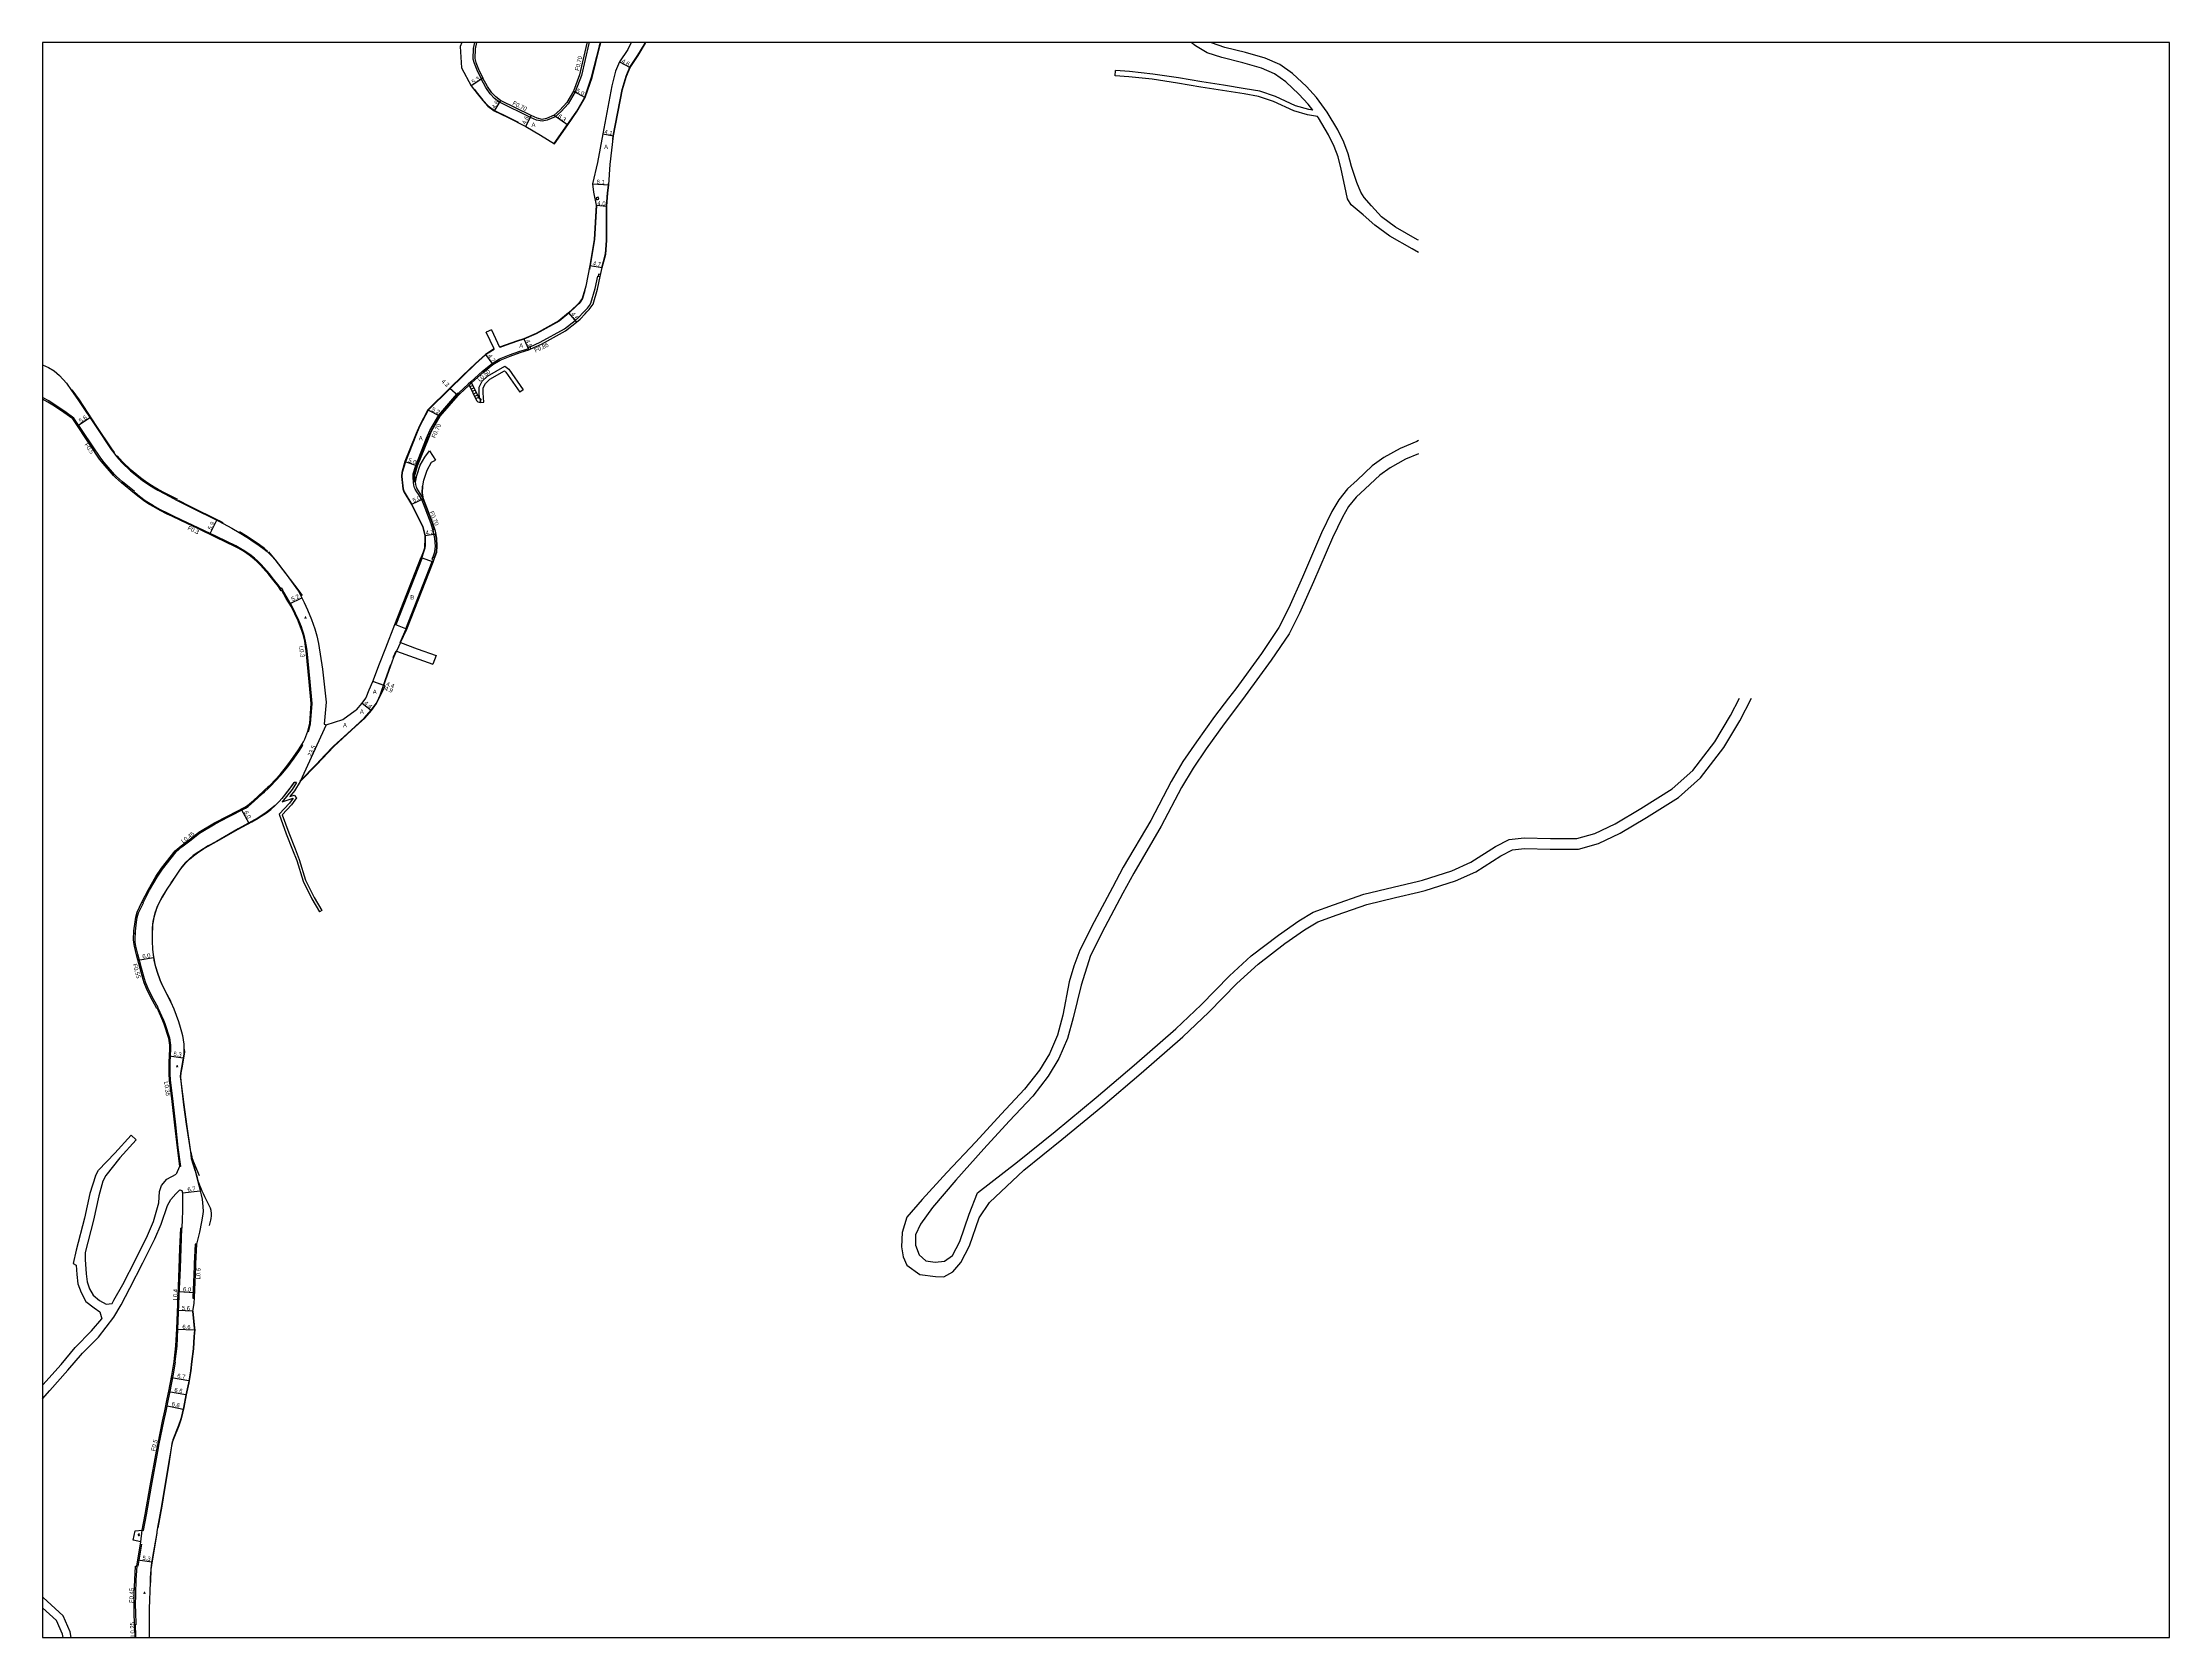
# Model space of a CAD drawing. Header units: metres. Extents: x -20000 to -16000, y -99000 to -96000.
# Drawn here: x -17600 to -16800, y -98400 to -97800 of the extents above; entities that cross this region are included whole.
import ezdxf

# ---------------------------------------------------------------- set-up
doc = ezdxf.new("R2010")
doc.units = ezdxf.units.M
doc.header["$LTSCALE"] = 2.5
for name, color, linetype in [('その他', 7, 'Continuous'), ('側溝・桝', 7, 'Continuous'), ('図郭', 7, 'Continuous'), ('幅員', 7, 'Continuous'), ('歩道・分離帯・安全施設', 7, 'Continuous'), ('舗装', 7, 'Continuous'), ('道路', 7, 'Continuous')]:
    doc.layers.add(name, color=color, linetype=linetype)
doc.styles.get("Standard").update_dxf_attribs({"font": ''})
doc.styles.add('YOKO_DECO', font='txt.shx', dxfattribs={"bigfont": 'extfont.shx'})
doc.styles.get('Standard').set_extended_font_data('@MS PGothic')

msp = doc.modelspace()

# ---------------------------------------------------------------- linework, layer by layer
at = {"layer": 'その他', "flags": 128}
for points in [[(-17438.61, -97927.97), (-17439.58, -97928.86)], [(-17438.61, -97927.97), (-17435.76, -97933.94), (-17435.65, -97934.06), (-17435.17, -97934.16)], [(-17439.58, -97928.86), (-17436.81, -97934.65), (-17436.3, -97935.21), (-17435.42, -97935.39)], [(-17435.17, -97934.16), (-17435.42, -97935.39)]]:
    msp.add_lwpolyline(points, dxfattribs=at)
at = {"layer": 'その他'}
for points in [[(-17438.12, -97928.99), (-17439.26, -97929.54)], [(-17437.69, -97929.89), (-17438.83, -97930.44)], [(-17437.26, -97930.8), (-17438.39, -97931.34)], [(-17436.83, -97931.7), (-17437.96, -97932.24)], [(-17436.4, -97932.6), (-17437.53, -97933.14)], [(-17435.96, -97933.5), (-17437.1, -97934.05)], [(-17435.3, -97934.13), (-17435.55, -97935.36)]]:
    msp.add_lwpolyline(points, dxfattribs=at)
at = {"layer": '側溝・桝', "flags": 128}
for points in [[(-17437.48, -97800), (-17438, -97802.27), (-17438.16, -97806.12)], [(-17394.46, -97800), (-17394.54, -97800.35), (-17397.29, -97812.39), (-17399.63, -97818.59), (-17402.24, -97823.04), (-17404.93, -97825.99), (-17407.23, -97827.9), (-17410.17, -97829.24), (-17412.1, -97829.61), (-17414.2, -97829.15), (-17416.46, -97828.14), (-17428.07, -97822.38), (-17429.96, -97821.02), (-17431.58, -97819.33), (-17433.21, -97816.88), (-17434.98, -97813.67)], [(-17438.16, -97806.12), (-17437.65, -97807.8), (-17436.61, -97810.3), (-17434.98, -97813.67)], [(-17416.64, -97914.5), (-17412.77, -97912.74), (-17403.73, -97907.7), (-17399.66, -97904.55), (-17398.43, -97903.4), (-17396.52, -97901.42), (-17395.91, -97900.78), (-17395.06, -97899.87), (-17394.31, -97898.96), (-17393.73, -97898.06), (-17392.14, -97892.52), (-17391.1, -97887.86), (-17391.05, -97887.87)], [(-17438.94, -97927.59), (-17434.5, -97923.64), (-17430.91, -97920.73), (-17428.09, -97919.01), (-17424.35, -97917.51), (-17420.48, -97916.16), (-17417.32, -97915.18)], [(-17438.94, -97927.59), (-17439.93, -97928.5)], [(-17438.61, -97927.97), (-17439.58, -97928.86)], [(-17453.18, -97993.77), (-17452.93, -97993.12), (-17452.41, -97991.59), (-17452.25, -97989.51), (-17452.4, -97986.59), (-17452.91, -97984.03), (-17453.8, -97981.01), (-17457.33, -97971.93), (-17457.92, -97970.92), (-17458.59, -97969.96), (-17459.26, -97968.99), (-17459.84, -97967.99), (-17460.06, -97967.48), (-17460.31, -97966.53), (-17460.44, -97965.55), (-17460.49, -97965.1), (-17460.6, -97963.94), (-17460.62, -97962.77), (-17460.58, -97962.29), (-17459.62, -97959.06), (-17455.53, -97948.78), (-17454.28, -97945.97), (-17450.97, -97940.16), (-17444.14, -97932.23), (-17443.68, -97931.82)], [(-17460, -97965.39), (-17460.04, -97965.05), (-17460.15, -97963.91), (-17460.16, -97962.76), (-17460.13, -97962.35), (-17459.2, -97959.21), (-17455.11, -97948.95), (-17453.87, -97946.16), (-17450.59, -97940.42), (-17443.82, -97932.55), (-17443.38, -97932.15)], [(-17443.38, -97932.15), (-17443.68, -97931.82)], [(-17443.43, -97931.84), (-17439.93, -97928.5)], [(-17443.08, -97932.2), (-17443.43, -97931.84)], [(-17459.75, -97965.37), (-17460, -97965.39)], [(-17456.7, -97971.62), (-17457.28, -97970.61), (-17457.95, -97969.66), (-17458.61, -97968.7), (-17459.19, -97967.7), (-17459.39, -97967.23), (-17459.63, -97966.31), (-17459.75, -97965.37)]]:
    msp.add_lwpolyline(points, dxfattribs=at)
for points in [[(-17391.6, -97859.15), (-17390.82, -97858.96), (-17391.02, -97858.18), (-17391.79, -97858.38)], [(-17391.05, -97887.87), (-17390.27, -97888.05), (-17390.1, -97887.27), (-17390.88, -97887.09)], [(-17417.11, -97915.64), (-17416.29, -97915.27), (-17416.64, -97914.5), (-17416.66, -97914.45), (-17417.48, -97914.82), (-17417.32, -97915.18)], [(-17453.56, -97994.48), (-17452.82, -97994.77), (-17452.53, -97994.02), (-17453.18, -97993.77), (-17453.28, -97993.73)]]:
    msp.add_lwpolyline(points, close=True, dxfattribs=at)
at = {"layer": '側溝・桝'}
for points in [[(-17510.44, -98005.32), (-17510.98, -98004.46), (-17513.07, -98001.85), (-17514.67, -97999.85), (-17516.75, -97997.51), (-17517.75, -97996.41), (-17519, -97995.14), (-17520.29, -97994), (-17522.06, -97992.62), (-17523.87, -97991.37), (-17525.99, -97990.11), (-17527.31, -97989.38), (-17534.56, -97985.86), (-17541.44, -97982.58), (-17547.55, -97979.67), (-17551.21, -97977.92), (-17552.95, -97977.11), (-17555.63, -97975.76), (-17558.23, -97974.31), (-17559.55, -97973.56), (-17561.35, -97972.42), (-17563.5, -97970.75), (-17565.22, -97969.34), (-17565.54, -97969.09), (-17565.4, -97968.92), (-17569.94, -97965.27), (-17572.13, -97963.28), (-17572.92, -97962.52), (-17576.84, -97958.05), (-17578.11, -97956.41), (-17581.48, -97951.36), (-17588.24, -97941.25), (-17591.66, -97938.77), (-17595.19, -97936.41), (-17597.69, -97934.84), (-17600, -97933.52)], [(-17500.26, -98059.12), (-17499.92, -98059.2), (-17499.15, -98056.27), (-17498.61, -98048.64), (-17499.34, -98040.5), (-17500.5, -98028.82), (-17500.72, -98027.2), (-17501.06, -98025.19), (-17501.44, -98023.5), (-17501.81, -98022.2), (-17502.19, -98021.03), (-17502.63, -98019.85), (-17503.59, -98017.38), (-17506.14, -98012.12), (-17508.03, -98008.93), (-17509.73, -98005.94)], [(-17514.55, -98080.02), (-17514.54, -98080.01), (-17514.09, -98079.63), (-17510.31, -98075.62), (-17507.76, -98072.53), (-17505.35, -98069.17), (-17503.35, -98066.35), (-17502.08, -98064.29), (-17502.45, -98064.06)], [(-17562.17, -98123.64), (-17559.78, -98118.82), (-17556.94, -98113.96), (-17554.88, -98110.93), (-17549.74, -98104.4), (-17547.6, -98102.53), (-17544.08, -98099.89), (-17540.93, -98097.47), (-17535.04, -98093.91), (-17530.02, -98091.27), (-17523.64, -98088.03), (-17522.63, -98087.4), (-17520.34, -98085.42), (-17517.63, -98082.91)], [(-17517.23, -98082.55), (-17516.57, -98081.93), (-17515.05, -98080.5)], [(-17556.89, -98163.26), (-17556.53, -98163.06), (-17558.18, -98160.07), (-17559.89, -98156.8), (-17560.39, -98155.63), (-17561.23, -98153.52), (-17561.64, -98152.26), (-17562.81, -98148.17), (-17564.16, -98143), (-17564.85, -98139.88), (-17565.1, -98138.46), (-17565.17, -98137.39), (-17565.04, -98134.28), (-17564.61, -98130.9), (-17564.38, -98129.12), (-17563.85, -98127.4), (-17562.08, -98123.68), (-17562.63, -98123.42)], [(-17556.59, -98163.09), (-17554.53, -98167.83), (-17554.05, -98169.08), (-17552.27, -98174.46), (-17551.98, -98176.3), (-17551.89, -98177.23), (-17551.89, -98178.69), (-17552.1, -98183.62), (-17552.17, -98185.88), (-17552.17, -98188.12), (-17552.03, -98190.24), (-17551.01, -98198.39), (-17550.02, -98207.2), (-17549.05, -98215.71), (-17548.16, -98222.77), (-17548.5, -98222.81)], [(-17548.17, -98261.1), (-17547.91, -98253.68), (-17547.58, -98246.08), (-17547.62, -98246.08)], [(-17542.06, -98252.09), (-17542.55, -98252.06), (-17542.91, -98259.3), (-17542.94, -98260.3)], [(-17550.09, -98296.4), (-17550.07, -98296.24), (-17549.42, -98290.37), (-17549.05, -98283.96), (-17548.57, -98271.46), (-17548.17, -98261.1)], [(-17542.94, -98260.3), (-17543.19, -98266.31), (-17543.46, -98272.08), (-17543.48, -98272.33), (-17542.99, -98272.36)], [(-17562.54, -98359.68), (-17562.05, -98359.78), (-17560.91, -98353.86), (-17559, -98343.06), (-17556.66, -98330.04), (-17556.07, -98327.16), (-17554.33, -98318.75), (-17553.55, -98314.86), (-17552.65, -98310.37), (-17552.05, -98307.43), (-17550.88, -98301.52), (-17549.99, -98296.41)], [(-17549.99, -98296.41), (-17550.48, -98296.34)], [(-17564.54, -98373.16), (-17564.85, -98378.38), (-17565.03, -98383.62), (-17565.11, -98388.16), (-17565.04, -98390.29), (-17564.88, -98395.19), (-17565.35, -98395.21)], [(-17564.86, -98400), (-17564.9, -98399.29), (-17565.07, -98395.2)]]:
    msp.add_lwpolyline(points, dxfattribs=at)
for points in [[(-17510.23, -98005.18), (-17509.73, -98005.94), (-17510.19, -98006.25), (-17510.69, -98005.49)], [(-17514.85, -98079.7), (-17514.55, -98080.02), (-17515.05, -98080.5), (-17515.35, -98080.18)], [(-17517.53, -98082.23), (-17517.23, -98082.55), (-17517.63, -98082.91), (-17517.92, -98082.59)]]:
    msp.add_lwpolyline(points, close=True, dxfattribs=at)
at = {"layer": '図郭'}
msp.add_lwpolyline([(-17600, -98400), (-16800, -98400), (-16800, -97800), (-17600, -97800)], close=True, dxfattribs=at)
at = {"layer": '幅員', "flags": 128}
for points in [[(-17383.04, -97807.26), (-17378.97, -97809.39)], [(-17434.34, -97813.37), (-17438.74, -97816.34)], [(-17427.71, -97821.79), (-17430.1, -97825.71)], [(-17400.26, -97818.29), (-17395.86, -97820.66)], [(-17418.2, -97831.63), (-17416.15, -97827.51)], [(-17407.61, -97827.31), (-17402.44, -97830.91)], [(-17389.23, -97834.3), (-17385.21, -97835.12)], [(-17393.11, -97853.15), (-17387.02, -97853.52)], [(-17391.75, -97861.24), (-17387.76, -97861.55)], [(-17394.15, -97883.86), (-17389.51, -97884.64)], [(-17402.15, -97901.74), (-17399.11, -97905.2)], [(-17418.96, -97911.43), (-17417.11, -97915.64)], [(-17433.45, -97917.39), (-17430.62, -97921.14)], [(-17446.83, -97930), (-17443.64, -97932.73)], [(-17455.02, -97938.21), (-17450.38, -97940.56)], [(-17463.69, -97957.65), (-17458.96, -97959.29)], [(-17456.7, -97971.62), (-17461.18, -97973.83)], [(-17452.01, -97984.98), (-17456.27, -97985.55)], [(-17471.6, -98041.86), (-17475.74, -98040.35)], [(-17471.13, -98042.03), (-17475.74, -98040.35)], [(-17479.72, -98048.47), (-17476.3, -98051.23)], [(-17493.28, -98056.66), (-17503.13, -98077.99)]]:
    msp.add_lwpolyline(points, dxfattribs=at)
at = {"layer": '幅員'}
for points in [[(-17586.9, -97944.16), (-17582.22, -97941.03)], [(-17537.11, -97985), (-17534.48, -97979.68)], [(-17507.05, -98011.2), (-17502.43, -98008.93)], [(-17525.34, -98088.4), (-17522.42, -98093.61)], [(-17564.18, -98145.15), (-17558.22, -98144.22)], [(-17552.34, -98181.15), (-17547.1, -98181.98)], [(-17547.4, -98232.79), (-17540.7, -98231.99)], [(-17548.9, -98269.91), (-17542.88, -98270.21)], [(-17543.59, -98277.28), (-17549.17, -98277)], [(-17542.88, -98284.36), (-17549.45, -98284.1)], [(-17551.51, -98302.14), (-17544.97, -98303.33)], [(-17552.57, -98307.48), (-17546.04, -98308.66)], [(-17553.63, -98312.73), (-17547.13, -98314.11)], [(-17564.13, -98370.81), (-17558.92, -98371.6)]]:
    msp.add_lwpolyline(points, dxfattribs=at)
at = {"layer": '歩道・分離帯・安全施設', "flags": 128}
for points in [[(-17390.46, -97801.15), (-17390.17, -97800)], [(-17385.54, -97836.54), (-17385.36, -97835.1), (-17381.95, -97817.62), (-17380.46, -97812.61), (-17379.1, -97809.32), (-17376.07, -97804.8), (-17373.3, -97800.19), (-17373.21, -97800)], [(-17407.58, -97838), (-17402.57, -97830.83), (-17399.04, -97825.78), (-17396, -97820.59), (-17393.46, -97813.09), (-17390.51, -97801.31), (-17390.46, -97801.15)], [(-17437.48, -97817.7), (-17436.37, -97819.12), (-17434.33, -97821.74), (-17432.37, -97823.79), (-17430.02, -97825.59), (-17425.1, -97827.98), (-17421.15, -97829.98)], [(-17389.66, -97884.62), (-17389.66, -97884.6), (-17388.98, -97882.36), (-17388.27, -97879.55), (-17387.87, -97874.53), (-17387.91, -97861.55), (-17387.49, -97856.59), (-17387.17, -97853.51), (-17387.14, -97853.04)], [(-17391.6, -97861.25), (-17392.33, -97874.14), (-17394, -97883.89), (-17394.3, -97885.41)], [(-17395.98, -97893.23), (-17396.88, -97896.34), (-17397.49, -97897.28), (-17398.22, -97898.12), (-17398.98, -97898.93), (-17399.1, -97899.04), (-17402.05, -97901.85), (-17405.7, -97904.79), (-17414.32, -97909.6), (-17418.91, -97911.57), (-17421.7, -97912.51), (-17425.61, -97913.87), (-17428.05, -97914.71)], [(-17430.12, -97915.42), (-17433.36, -97917.51), (-17437.11, -97920.81), (-17441.92, -97925.5), (-17446.72, -97930.1), (-17454.9, -97938.31), (-17458.04, -97944.21), (-17459.35, -97947.16), (-17463.54, -97957.7), (-17464.75, -97961.76), (-17464.82, -97963.11), (-17464.74, -97964.46), (-17464.63, -97965.54), (-17464.5, -97966.72), (-17464.32, -97967.9), (-17464, -97968.99), (-17461.05, -97973.76), (-17456.96, -97982.07), (-17456.12, -97985.53), (-17456.11, -97987.47), (-17456.14, -97989.04), (-17456.23, -97990.23), (-17456.67, -97991.73), (-17457.39, -97993.71)], [(-17459.91, -97965.3), (-17459.94, -97965.04), (-17460.05, -97963.91), (-17460.06, -97962.76), (-17460.03, -97962.36), (-17459.1, -97959.24), (-17455.02, -97948.99), (-17453.78, -97946.2), (-17450.51, -97940.48), (-17443.75, -97932.62), (-17443.32, -97932.23)], [(-17456.83, -97971.68), (-17457.23, -97969.43), (-17457.08, -97966.95)], [(-17452.51, -97983.46), (-17453.28, -97980.83), (-17456.83, -97971.68)], [(-17452.67, -97993.97), (-17452.42, -97993.31), (-17451.87, -97991.7), (-17451.7, -97989.52), (-17451.85, -97986.52), (-17452.16, -97984.96)], [(-17453.21, -97995.37), (-17452.96, -97994.71)], [(-17465.5, -98025.69), (-17463.17, -98020.62)], [(-17468.07, -98031.3), (-17468.01, -98031.13), (-17466.97, -98028.88)], [(-17473.54, -98046.6), (-17473.06, -98045.54), (-17471.1, -98039.98), (-17468.98, -98033.92)], [(-17482.44, -98057.26), (-17478.88, -98054.05), (-17476.41, -98051.13), (-17474.47, -98048.62), (-17473.54, -98046.6)], [(-17493.79, -98068.14), (-17490.59, -98064.73), (-17483.95, -98058.62), (-17482.44, -98057.26)], [(-17503.23, -98077.89), (-17496.98, -98071.53), (-17493.79, -98068.14)]]:
    msp.add_lwpolyline(points, dxfattribs=at)
at = {"layer": '歩道・分離帯・安全施設'}
for points in [[(-17572.91, -97954.2), (-17573.9, -97952.87), (-17579.57, -97944.4), (-17586.12, -97934.43), (-17588.8, -97930.69)], [(-17549.17, -97971.91), (-17553.84, -97969.51), (-17556.49, -97968.12), (-17557.98, -97967.27), (-17560.04, -97965.96), (-17562.11, -97964.47), (-17563.73, -97963.26), (-17566.67, -97960.86), (-17567.71, -97959.93), (-17568.9, -97958.79), (-17569.89, -97957.76), (-17571.92, -97955.46)], [(-17532.03, -97980.81), (-17533.61, -97979.99), (-17544.5, -97974.59), (-17548.87, -97972.33)], [(-17515.35, -97991.3), (-17516.48, -97990.39), (-17518.35, -97989), (-17521.51, -97986.81), (-17523.08, -97985.78), (-17525.88, -97984.01)], [(-17502.25, -98007.97), (-17503.52, -98006.23), (-17508.32, -97999.88), (-17512.45, -97994.47), (-17513.57, -97993.15), (-17514.92, -97991.58)], [(-17551.56, -98116.09), (-17549.88, -98113.6), (-17548.66, -98111.76), (-17547.52, -98110.2), (-17546.1, -98108.54), (-17544.76, -98107.23), (-17543.27, -98105.95), (-17541.21, -98104.46), (-17539.48, -98103.37), (-17537.66, -98102.29), (-17534.63, -98100.59), (-17526.39, -98095.95), (-17521.33, -98093.13), (-17518.84, -98091.74), (-17517.73, -98091.05), (-17515.82, -98089.78), (-17514.16, -98088.51), (-17512.48, -98087.05), (-17510.99, -98085.57), (-17509.98, -98084.4), (-17508.91, -98083.15), (-17508.26, -98082.38), (-17506.47, -98079.97), (-17505.3, -98078.38)], [(-17551.68, -98160.92), (-17553.82, -98156.79), (-17555.2, -98153.96), (-17555.77, -98152.62), (-17556.8, -98149.76), (-17557.3, -98148.09), (-17557.62, -98146.84), (-17557.97, -98145.2), (-17558.24, -98143.25), (-17558.49, -98141.12), (-17558.68, -98138.08), (-17558.67, -98134.78), (-17558.58, -98133.23), (-17558.47, -98131.84), (-17558.33, -98130.65), (-17558.07, -98129.08), (-17557.55, -98127.23), (-17556.72, -98124.93), (-17556.08, -98123.58), (-17555.6, -98122.63), (-17555, -98121.53), (-17553.15, -98118.49)], [(-17565.26, -98135.12), (-17565.61, -98135.1)], [(-17540.92, -98226.33), (-17543.19, -98220.92), (-17543.45, -98220.22), (-17543.55, -98219.88), (-17543.77, -98219.17), (-17544.03, -98218), (-17544.19, -98217.26), (-17545.74, -98206.88), (-17546.72, -98199.52), (-17547.86, -98190.72), (-17548, -98188.91), (-17547.89, -98187.72), (-17547.76, -98187.02), (-17547.5, -98185.66), (-17546.98, -98182.77), (-17546.62, -98180.6), (-17546.53, -98179.65), (-17546.59, -98178.71)], [(-17537.19, -98245.07), (-17536.69, -98243.04), (-17536.53, -98242.33), (-17536.44, -98241.39), (-17536.42, -98240.53), (-17536.59, -98239.34), (-17536.84, -98238.45), (-17537.46, -98237.19), (-17538.98, -98234.29), (-17539.52, -98233.16), (-17539.99, -98232.08), (-17540.48, -98230.9), (-17540.87, -98229.95), (-17541.31, -98228.56), (-17541.72, -98227.12), (-17542.53, -98224.09), (-17542.71, -98223.39), (-17543.16, -98222.28)], [(-17543.47, -98277.28), (-17542.8, -98283.7), (-17542.76, -98284.26), (-17542.94, -98286.84), (-17543.27, -98291.48), (-17543.8, -98296.19), (-17544.25, -98299.67), (-17545.01, -98304.25), (-17545.93, -98308.7), (-17546.87, -98313.47), (-17547.83, -98317.72), (-17548.78, -98320.34), (-17550.85, -98325.66), (-17551.06, -98326.29)], [(-17556.49, -98358.74), (-17555.06, -98350.56), (-17553.99, -98344.36), (-17552.53, -98335.37), (-17551.06, -98326.29)], [(-17562.73, -98364.88), (-17564.12, -98373.18)], [(-17559.29, -98379.26), (-17559.24, -98377.44), (-17559.18, -98375.94), (-17559.08, -98374.44), (-17558.86, -98372.81), (-17558.41, -98369.84), (-17556.84, -98360.67)]]:
    msp.add_lwpolyline(points, dxfattribs=at)
at = {"layer": '舗装', "flags": 128}
msp.add_lwpolyline([(-17465.37, -98025.76), (-17466.84, -98028.95)], dxfattribs=at)
at = {"layer": '舗装'}
msp.add_lwpolyline([(-17562.97, -98364.01), (-17562.54, -98359.68)], dxfattribs=at)
at = {"layer": '道路', "flags": 128}
for points in [[(-17442.33, -97800), (-17442.96, -97801.5), (-17442.39, -97809.56), (-17438.74, -97816.34), (-17436.49, -97819.21), (-17434.44, -97821.84), (-17432.47, -97823.9), (-17430.1, -97825.71), (-17425.17, -97828.12), (-17418.2, -97831.63), (-17412.69, -97834.83), (-17407.45, -97838.08)], [(-17436.76, -97800), (-17437.3, -97802.37), (-17437.45, -97806.03)], [(-17395.18, -97800), (-17395.22, -97800.19), (-17397.97, -97812.19), (-17400.26, -97818.29), (-17402.81, -97822.62), (-17405.41, -97825.48), (-17407.61, -97827.31), (-17410.39, -97828.57), (-17412.12, -97828.9), (-17413.99, -97828.47), (-17416.15, -97827.51), (-17427.71, -97821.79), (-17429.5, -97820.49), (-17431.03, -97818.89), (-17432.6, -97816.54), (-17434.34, -97813.37)], [(-17378.64, -97800), (-17379.87, -97802.64), (-17383.04, -97807.26), (-17384.46, -97810.8), (-17385.87, -97816.24), (-17389.23, -97834.3), (-17391.29, -97845.07), (-17393.11, -97853.15), (-17392.77, -97856.23), (-17391.75, -97861.24), (-17392.48, -97874.12), (-17394.15, -97883.86), (-17395.67, -97891.6), (-17397.02, -97896.27), (-17397.61, -97897.19), (-17398.33, -97898.02), (-17399.09, -97898.82), (-17399.2, -97898.94), (-17402.15, -97901.74), (-17405.78, -97904.67), (-17414.39, -97909.47), (-17418.96, -97911.43), (-17421.75, -97912.37), (-17425.66, -97913.73), (-17428.18, -97914.59)], [(-17122.23, -97825.49), (-17123.92, -97823.19), (-17127.43, -97819.38), (-17132.4, -97814.76), (-17136.65, -97811.72), (-17141.47, -97809.62), (-17148.56, -97807.66), (-17156.41, -97805.66), (-17161.92, -97803.82), (-17166.31, -97801.27), (-17167.99, -97800)], [(-17082.44, -97874.4), (-17082.87, -97874.17), (-17091.05, -97869.44), (-17096.42, -97865.59), (-17100.17, -97861.48), (-17102.88, -97858.35), (-17104.16, -97856.27), (-17105.61, -97852.6), (-17107.68, -97846.69), (-17108.86, -97841.81), (-17110.5, -97837.52), (-17112.78, -97832.81), (-17116.75, -97826.17), (-17120.83, -97820.64), (-17124.59, -97816.56), (-17129.86, -97811.66), (-17134.67, -97808.22), (-17140.14, -97805.84), (-17147.54, -97803.8), (-17155.28, -97801.82), (-17160.27, -97800.15), (-17160.53, -97800)], [(-17437.45, -97806.03), (-17436.99, -97807.56), (-17435.97, -97810.01), (-17434.34, -97813.37)], [(-17196.52, -97812.55), (-17196.39, -97810.55)], [(-17120.47, -97827.86), (-17124.21, -97827.14), (-17129.4, -97825.67), (-17137.01, -97822.21), (-17142.58, -97820.25), (-17148.03, -97819.35), (-17156.13, -97818.04), (-17164.3, -97816.8), (-17173.1, -97815.26), (-17182.69, -97813.82), (-17191.39, -97812.9), (-17196.52, -97812.55)], [(-17122.23, -97825.49), (-17123.74, -97825.19), (-17128.71, -97823.79), (-17136.26, -97820.36), (-17142.09, -97818.3), (-17147.71, -97817.38), (-17155.83, -97816.07), (-17163.97, -97814.83), (-17172.78, -97813.28), (-17182.44, -97811.84), (-17191.21, -97810.91), (-17196.39, -97810.55)], [(-17082.44, -97878.98), (-17084.84, -97877.65), (-17093.22, -97872.81), (-17098.94, -97868.7), (-17103.27, -97864.77), (-17107.79, -97861.03), (-17109.14, -97858.78), (-17110.19, -97854), (-17111.58, -97847.59), (-17112.69, -97843), (-17114.18, -97839.1), (-17116.3, -97834.71), (-17120.08, -97828.39), (-17120.47, -97827.86)], [(-17431.19, -97908.13), (-17433.08, -97908.93)], [(-17430.13, -97915.26), (-17433.08, -97908.93)], [(-17430.13, -97915.26), (-17433.08, -97908.93)], [(-17431.19, -97908.13), (-17428.18, -97914.59)], [(-17431.19, -97908.13), (-17428.18, -97914.59)], [(-17430.13, -97915.26), (-17430.19, -97915.28), (-17433.45, -97917.39), (-17437.21, -97920.7), (-17442.03, -97925.39), (-17446.83, -97930), (-17455.02, -97938.21), (-17458.17, -97944.14), (-17459.49, -97947.1), (-17463.69, -97957.65), (-17464.9, -97961.74), (-17464.97, -97963.09), (-17464.89, -97964.46), (-17464.78, -97965.56), (-17464.65, -97966.75), (-17464.46, -97967.93), (-17464.14, -97969.04), (-17461.18, -97973.83), (-17457.1, -97982.12), (-17456.27, -97985.55), (-17456.26, -97987.46), (-17456.29, -97989.03), (-17456.38, -97990.21), (-17456.81, -97991.69), (-17457.53, -97993.66)], [(-17438.61, -97927.97), (-17435.76, -97933.94), (-17435.65, -97934.06), (-17435.17, -97934.16)], [(-17435.17, -97934.16), (-17435.65, -97933.68), (-17435.77, -97931.82), (-17435.72, -97929.6), (-17434.65, -97927.43), (-17432.64, -97925.46), (-17426.15, -97921.73), (-17424.59, -97922.92), (-17419.21, -97930.69)], [(-17435.42, -97935.39), (-17434.05, -97935.25), (-17434.27, -97931.79), (-17434.22, -97929.96), (-17433.42, -97928.32), (-17431.73, -97926.66), (-17426.26, -97923.53), (-17425.69, -97923.96), (-17420.44, -97931.54)], [(-17459.75, -97965.37), (-17459.79, -97965.03), (-17459.9, -97963.9), (-17459.91, -97962.76), (-17459.88, -97962.38), (-17458.96, -97959.29), (-17454.88, -97949.05), (-17453.64, -97946.26), (-17450.38, -97940.56), (-17443.64, -97932.73), (-17443.08, -97932.2), (-17439.58, -97928.86)], [(-17439.58, -97928.86), (-17436.81, -97934.65), (-17436.3, -97935.21), (-17435.42, -97935.39)], [(-17419.21, -97930.69), (-17420.44, -97931.54)], [(-17082.44, -97949.76), (-17083.04, -97950.1), (-17089.33, -97952.68), (-17095.49, -97956.14), (-17099.88, -97959.2), (-17105.58, -97964.61), (-17109.21, -97967.91), (-17112.46, -97971.98), (-17115.07, -97976.41), (-17118.92, -97984.44), (-17126.09, -98001.07), (-17131.29, -98012.71), (-17135.01, -98020.12), (-17141.56, -98029.81), (-17151.22, -98043.07), (-17153.89, -98046.6)], [(-17459.75, -97965.37), (-17459.21, -97962.82), (-17457.92, -97958.97), (-17456.24, -97955.99), (-17454.51, -97953.54)], [(-17456.7, -97971.62), (-17457.08, -97969.42), (-17456.92, -97966.77), (-17456.62, -97964.69), (-17455.33, -97960.84), (-17453.65, -97957.86), (-17452.14, -97957.15)], [(-17454.51, -97953.54), (-17452.14, -97957.15)], [(-17082.44, -97954.72), (-17087.37, -97956.74), (-17093.09, -97959.95), (-17097.03, -97962.7), (-17102.51, -97967.9), (-17105.92, -97971), (-17108.74, -97974.54), (-17111.1, -97978.53), (-17114.82, -97986.31), (-17121.97, -98002.89), (-17127.22, -98014.64), (-17131.12, -98022.4), (-17137.87, -98032.4), (-17147.61, -98045.75), (-17148.25, -98046.6)], [(-17453.07, -97995.42), (-17452.82, -97994.77), (-17452.53, -97994.02), (-17452.27, -97993.36), (-17451.72, -97991.73), (-17451.55, -97989.52), (-17451.7, -97986.5), (-17452.23, -97983.86), (-17453.14, -97980.78), (-17456.7, -97971.62)], [(-17467.5, -98018.92), (-17457.53, -97993.66)], [(-17457.53, -97993.66), (-17457.16, -97993.81), (-17467.12, -98019.07), (-17467.5, -98018.92)], [(-17467.12, -98019.07), (-17457.16, -97993.81)], [(-17463.4, -98020.53), (-17453.44, -97995.28)], [(-17463.03, -98020.68), (-17463.4, -98020.53), (-17453.44, -97995.28), (-17453.07, -97995.42)], [(-17463.03, -98020.68), (-17453.07, -97995.42)], [(-17457.16, -97993.81), (-17457.53, -97993.66)], [(-17453.44, -97995.28), (-17453.07, -97995.42)], [(-17478.38, -98046.6), (-17478.25, -98046.42), (-17477.11, -98043.53), (-17475.74, -98040.35), (-17473.21, -98033.73), (-17470.83, -98027.69), (-17467.5, -98018.92)], [(-17467.12, -98019.07), (-17467.5, -98018.92)], [(-17465.37, -98025.76), (-17463.03, -98020.68)], [(-17463.4, -98020.53), (-17463.03, -98020.68)], [(-17471.6, -98041.86), (-17470.96, -98040.03), (-17467.87, -98031.19), (-17466.84, -98028.95)], [(-17466.84, -98028.95), (-17460.27, -98031.33), (-17453.16, -98033.9)], [(-17465.37, -98025.76), (-17459.08, -98028.04), (-17451.97, -98030.61)], [(-17451.97, -98030.61), (-17453.16, -98033.9)], [(-17482.44, -98051.31), (-17481.97, -98050.97), (-17479.72, -98048.47), (-17478.38, -98046.6)], [(-17482.44, -98057.46), (-17478.78, -98054.15), (-17476.3, -98051.23), (-17474.34, -98048.69), (-17473.38, -98046.6)], [(-17473.38, -98046.6), (-17472.92, -98045.59), (-17471.13, -98042.03), (-17471.6, -98041.86)], [(-17153.89, -98046.6), (-17159.15, -98053.59), (-17166.01, -98063.1), (-17171.06, -98070.52), (-17175.47, -98077.99), (-17183.17, -98092.61), (-17193.5, -98110.28), (-17197.6, -98117.88), (-17204.49, -98130.73), (-17209.82, -98141.48)], [(-17148.25, -98046.6), (-17155.53, -98056.27), (-17162.32, -98065.68), (-17167.26, -98072.93), (-17171.54, -98080.19), (-17179.24, -98094.8), (-17189.57, -98112.48), (-17193.66, -98120.05), (-17200.49, -98132.79), (-17205.79, -98143.48)], [(-17082.45, -98115.51), (-17081, -98115.16), (-17069.94, -98111.56), (-17062.76, -98108.4), (-17053.44, -98102.5), (-17048.32, -98099.86), (-17042.76, -98099.21), (-17032.86, -98099.49), (-17022.89, -98099.47), (-17016.18, -98097.52), (-17008.47, -98093.91), (-16998.84, -98088.09), (-16987.07, -98080.76), (-16979.27, -98073.86), (-16970.98, -98063.01), (-16965.07, -98053.21), (-16961.68, -98046.61)], [(-17082.45, -98119.62), (-17079.92, -98119.02), (-17068.51, -98115.3), (-17060.87, -98111.94), (-17051.45, -98105.98), (-17047.13, -98103.75), (-17042.58, -98103.21), (-17032.92, -98103.49), (-17022.32, -98103.47), (-17014.76, -98101.28), (-17006.58, -98097.44), (-16996.75, -98091.5), (-16984.67, -98083.98), (-16976.33, -98076.6), (-16967.67, -98065.26), (-16961.57, -98055.16), (-16957.19, -98046.61)], [(-17493.28, -98056.66), (-17487.02, -98054.62), (-17482.44, -98051.31)], [(-17503.13, -98077.99), (-17496.87, -98071.64), (-17490.49, -98064.84), (-17483.85, -98058.73), (-17482.44, -98057.46)], [(-17503.13, -98077.99), (-17505.28, -98081.51), (-17506.97, -98083.63), (-17505.36, -98083.11), (-17504.46, -98084.18), (-17506.37, -98086.76), (-17509.9, -98090.48), (-17507.42, -98097.28), (-17505.02, -98103.31), (-17503.44, -98107.36), (-17501.05, -98115.15), (-17497.81, -98121.65), (-17494.95, -98126.47)], [(-17505.79, -98084.3), (-17507.14, -98086.12), (-17511.05, -98090.24), (-17508.36, -98097.63), (-17505.96, -98103.66), (-17504.39, -98107.69), (-17501.98, -98115.52), (-17498.69, -98122.13), (-17495.81, -98126.98)], [(-17209.82, -98141.48), (-17212.05, -98147.42), (-17213.8, -98153.39), (-17216.28, -98165.89), (-17218.29, -98173.42), (-17221.31, -98180.43), (-17225.04, -98186.6), (-17230.61, -98193.71), (-17239.4, -98203.08), (-17248.93, -98213.51), (-17259.82, -98225.11), (-17269.15, -98235.29), (-17274.96, -98241.93), (-17276.64, -98247.63), (-17276.92, -98253.1), (-17276.31, -98256.78), (-17274.87, -98259.97), (-17270, -98263.49), (-17264.17, -98264.15), (-17260.99, -98264.36), (-17257.56, -98262.48), (-17254.66, -98259), (-17251.3, -98252.63), (-17247.74, -98242.15), (-17243.77, -98236.38), (-17230.86, -98224.19), (-17216.59, -98212.73), (-17201.17, -98199.96), (-17186.83, -98187.74), (-17171.06, -98174.03), (-17161.37, -98164.82), (-17150.75, -98154.01), (-17142.77, -98146.69), (-17132.73, -98138.98), (-17125.36, -98133.82), (-17120.31, -98130.84), (-17113.05, -98128.2), (-17101.9, -98124.22), (-17091.09, -98121.67), (-17082.45, -98119.62)], [(-17205.79, -98143.48), (-17209.29, -98154.56), (-17212.4, -98166.89), (-17214.51, -98174.73), (-17217.74, -98182.26), (-17221.74, -98188.87), (-17227.57, -98196.31), (-17236.46, -98205.79), (-17245.96, -98216.18), (-17256.45, -98228.02), (-17265.27, -98238.26), (-17269.72, -98244.49), (-17271.65, -98248.59), (-17271.67, -98252.48), (-17270.32, -98256.07), (-17267.82, -98258.37), (-17264.31, -98258.77), (-17260.74, -98258.41), (-17257.75, -98256.29), (-17254.98, -98251.05), (-17251.5, -98240.78), (-17248.33, -98232.71), (-17233.34, -98221.05), (-17219.12, -98209.62), (-17203.74, -98196.9), (-17189.43, -98184.7), (-17173.75, -98171.07), (-17164.18, -98161.97), (-17153.53, -98151.13), (-17145.35, -98143.63), (-17135.1, -98135.75), (-17127.53, -98130.46), (-17122.03, -98127.21), (-17114.4, -98124.43), (-17103.03, -98120.38), (-17091.98, -98117.77), (-17082.45, -98115.51)], [(-17494.95, -98126.47), (-17495.81, -98126.98)], [(-17566.72, -98211), (-17572.85, -98217.75), (-17578.99, -98224.2)], [(-17564.77, -98212.85), (-17570.9, -98219.6), (-17576.21, -98226.18)], [(-17566.72, -98211), (-17564.77, -98212.85)], [(-17600, -98310.22), (-17597.28, -98307.15), (-17590.53, -98299.41), (-17584.94, -98293.04), (-17578.96, -98286.97), (-17573.21, -98279.53), (-17570.44, -98274.82), (-17567.13, -98268.59), (-17562.28, -98259.08), (-17557.74, -98250.04), (-17555.43, -98244.56), (-17552.95, -98237.56), (-17551.72, -98235.21), (-17549.81, -98233.16), (-17548.34, -98231.59)], [(-17580.08, -98226.29), (-17582.23, -98232.95), (-17584.18, -98242.24), (-17587.37, -98254.34), (-17588.47, -98259.29), (-17587.33, -98259.9), (-17587.12, -98263.49), (-17586.68, -98267), (-17585.48, -98270.28), (-17583.67, -98273.57), (-17580.64, -98276.02), (-17578.44, -98277.56), (-17577.69, -98280.1)], [(-17577.36, -98228.34), (-17578.85, -98233.88), (-17580.78, -98243.04), (-17583.97, -98255.17), (-17583.95, -98257.75), (-17583.63, -98263.17), (-17583.26, -98266.17), (-17582.29, -98268.83), (-17580.94, -98271.28), (-17578.54, -98273.23), (-17576.03, -98274.65), (-17573.87, -98274.34)], [(-17580.08, -98226.29), (-17578.99, -98224.2)], [(-17580.08, -98226.29), (-17578.99, -98224.2)], [(-17576.21, -98226.18), (-17577.36, -98228.34)], [(-17576.21, -98226.18), (-17577.36, -98228.34)], [(-17573.87, -98274.34), (-17573.23, -98273.08), (-17569.8, -98267.21), (-17564.95, -98257.71), (-17560.47, -98248.78), (-17558.23, -98243.48), (-17556.21, -98236.52), (-17556, -98232.26), (-17555.22, -98229.98), (-17553.31, -98227.58), (-17549.76, -98225.75)], [(-17600, -98305.11), (-17599.87, -98304.95), (-17593.04, -98297.37), (-17587.67, -98290.92), (-17581.61, -98284.6), (-17577.69, -98280.1)], [(-17589.21, -98400), (-17589.63, -98397.83), (-17592.19, -98391.87), (-17599.81, -98384.93), (-17600, -98384.81)], [(-17592.26, -98400), (-17592.52, -98398.72), (-17594.69, -98393.65), (-17600, -98388.81)]]:
    msp.add_lwpolyline(points, dxfattribs=at)
at = {"layer": '道路'}
for points in [[(-17438.61, -97927.97), (-17434.18, -97924.02), (-17430.62, -97921.14), (-17427.87, -97919.46), (-17424.17, -97917.98), (-17420.33, -97916.64), (-17417.11, -97915.64), (-17416.29, -97915.27), (-17412.38, -97913.5), (-17403.26, -97908.41), (-17399.11, -97905.2), (-17397.83, -97904.01), (-17395.9, -97902.01), (-17395.29, -97901.36), (-17394.43, -97900.43), (-17393.62, -97899.46), (-17392.95, -97898.41), (-17391.31, -97892.73), (-17390.27, -97888.05), (-17389.51, -97884.64), (-17388.84, -97882.4), (-17388.12, -97879.58), (-17387.72, -97874.53), (-17387.76, -97861.55), (-17387.34, -97856.61), (-17387.02, -97853.52), (-17386.55, -97845.84), (-17385.21, -97835.12), (-17381.8, -97817.66), (-17380.32, -97812.66), (-17378.97, -97809.39), (-17375.94, -97804.88), (-17373.17, -97800.26), (-17373.04, -97800)], [(-17407.45, -97838.08), (-17402.44, -97830.91), (-17398.92, -97825.86), (-17395.86, -97820.66), (-17393.31, -97813.13), (-17390.36, -97801.35), (-17390.01, -97800)], [(-17600, -97921.28), (-17599.98, -97921.28), (-17597.72, -97922.28), (-17595.58, -97923.56), (-17593.6, -97925.27), (-17590.93, -97928.19), (-17589.1, -97930.89), (-17586.46, -97934.68), (-17579.84, -97944.59), (-17574.16, -97953.08), (-17573.17, -97954.4), (-17572.17, -97955.71), (-17570.17, -97958.01), (-17569.17, -97959.05), (-17567.95, -97960.18), (-17566.9, -97961.13), (-17563.95, -97963.54), (-17562.35, -97964.74), (-17560.18, -97966.27), (-17558.13, -97967.53), (-17556.61, -97968.41), (-17553.95, -97969.8), (-17549.31, -97972.23), (-17544.54, -97974.69), (-17533.66, -97980.08), (-17532.07, -97980.9), (-17528.84, -97982.68), (-17526.03, -97984.26), (-17523.22, -97986.05), (-17521.66, -97987.04), (-17518.5, -97989.24), (-17516.61, -97990.6), (-17515.47, -97991.49), (-17513.72, -97993.26), (-17512.56, -97994.58), (-17508.41, -97999.95), (-17503.73, -98006.42), (-17502.58, -98008.62), (-17501.57, -98010.67), (-17500.34, -98013.39), (-17498.84, -98017.04), (-17497.62, -98020.56), (-17496.82, -98023.21), (-17496.17, -98026.05), (-17494.7, -98035.73), (-17493.37, -98048.09), (-17494.02, -98056.44), (-17493.28, -98056.66)], [(-17510.19, -98006.25), (-17511.24, -98004.65), (-17513.32, -98002.04), (-17514.91, -98000.06), (-17516.99, -97997.72), (-17517.98, -97996.63), (-17519.22, -97995.37), (-17520.5, -97994.24), (-17522.25, -97992.87), (-17524.05, -97991.64), (-17526.15, -97990.39), (-17527.45, -97989.66), (-17534.7, -97986.15), (-17541.58, -97982.87), (-17547.68, -97979.96), (-17551.34, -97978.2), (-17553.09, -97977.4), (-17555.78, -97976.04), (-17558.39, -97974.59), (-17559.72, -97973.84), (-17561.53, -97972.68), (-17563.7, -97971), (-17565.42, -97969.59), (-17570.29, -97965.68), (-17572.5, -97963.66), (-17573.3, -97962.86), (-17577.23, -97958.37), (-17578.52, -97956.7), (-17581.9, -97951.64), (-17588.61, -97941.61), (-17591.95, -97939.18), (-17595.47, -97936.83), (-17597.95, -97935.27), (-17600, -97934.1)], [(-17550.12, -98104.11), (-17547.88, -98102.19), (-17544.35, -98099.54), (-17541.18, -98097.11), (-17535.26, -98093.53), (-17530.22, -98090.88), (-17523.85, -98087.65), (-17522.88, -98087.04), (-17520.63, -98085.1), (-17516.87, -98081.62), (-17514.83, -98079.69), (-17514.39, -98079.31), (-17510.64, -98075.33), (-17508.1, -98072.26), (-17505.71, -98068.91), (-17503.72, -98066.11), (-17501.87, -98063.11), (-17501.3, -98062.04), (-17500.26, -98059.12), (-17499.49, -98056.2), (-17498.9, -98048.62), (-17499.66, -98040.53), (-17500.82, -98028.85), (-17501.04, -98027.24), (-17501.37, -98025.25), (-17501.75, -98023.58), (-17502.12, -98022.29), (-17502.5, -98021.14), (-17502.93, -98019.97), (-17503.89, -98017.51), (-17506.42, -98012.28), (-17508.31, -98009.09), (-17510, -98006.12), (-17510.19, -98006.25)], [(-17504.51, -98078.35), (-17505.36, -98078.35), (-17506.49, -98079.91), (-17508.33, -98082.29), (-17509, -98083.1), (-17510.03, -98084.37), (-17511.05, -98085.5), (-17512.55, -98086.98), (-17514.22, -98088.44), (-17515.86, -98089.69), (-17517.78, -98090.96), (-17518.88, -98091.66), (-17521.4, -98093.04), (-17526.44, -98095.86), (-17534.62, -98100.54), (-17537.67, -98102.23), (-17539.52, -98103.32), (-17541.24, -98104.4), (-17543.3, -98105.88), (-17544.81, -98107.18), (-17546.17, -98108.48), (-17547.58, -98110.14), (-17548.71, -98111.72), (-17549.93, -98113.58), (-17551.58, -98116.07), (-17553.19, -98118.46), (-17555.06, -98121.49), (-17555.66, -98122.59), (-17556.15, -98123.54), (-17556.8, -98124.9), (-17557.67, -98127.2), (-17558.18, -98129.06), (-17558.42, -98130.63), (-17558.58, -98131.84), (-17558.68, -98133.22), (-17558.77, -98134.79), (-17558.79, -98138.1), (-17558.61, -98141.12), (-17558.37, -98143.26), (-17558.06, -98145.2), (-17557.7, -98146.84), (-17557.39, -98148.1), (-17556.88, -98149.78), (-17555.88, -98152.64), (-17555.3, -98153.99), (-17553.92, -98156.84), (-17551.79, -98160.98), (-17550.62, -98163.48), (-17548.91, -98168.28), (-17548.24, -98170.36), (-17547.73, -98172.12), (-17547.39, -98173.6), (-17547.1, -98175.23), (-17546.9, -98176.83), (-17546.86, -98178.71), (-17546.89, -98180.61), (-17547.22, -98182.72), (-17547.69, -98185.61), (-17547.94, -98186.99), (-17548.07, -98187.67), (-17548.18, -98188.91), (-17548.03, -98190.73), (-17546.93, -98199.58), (-17545.96, -98206.94), (-17544.4, -98217.29), (-17544.05, -98219.79), (-17542.56, -98224.6), (-17541.07, -98230.53), (-17540.33, -98233.45), (-17540, -98235.16), (-17539.66, -98237.93), (-17539.6, -98239.73), (-17539.8, -98241.51), (-17540.17, -98243.68), (-17541.01, -98247.47), (-17542.06, -98252.09), (-17542.41, -98259.32), (-17542.45, -98260.32)], [(-17504.51, -98078.35), (-17506.12, -98080.95), (-17509.82, -98085.62), (-17505.79, -98084.3)], [(-17556.89, -98163.26), (-17557.04, -98163.34), (-17558.69, -98160.35), (-17560.41, -98157.05), (-17560.92, -98155.85), (-17561.78, -98153.71), (-17562.19, -98152.43), (-17563.34, -98148.3), (-17564.72, -98143.14), (-17565.42, -98139.99), (-17565.67, -98138.53), (-17565.75, -98137.39), (-17565.62, -98134.23), (-17565.18, -98130.82), (-17564.94, -98128.99), (-17564.39, -98127.19), (-17562.63, -98123.42), (-17560.2, -98118.59), (-17557.34, -98113.71), (-17555.26, -98110.65), (-17550.12, -98104.11)], [(-17556.89, -98163.26), (-17554.85, -98167.96), (-17554.37, -98169.2), (-17552.61, -98174.54), (-17552.32, -98176.34), (-17552.24, -98177.25), (-17552.23, -98178.69), (-17552.44, -98183.61), (-17552.51, -98185.87), (-17552.51, -98188.13), (-17552.37, -98190.27), (-17551.35, -98198.43), (-17550.36, -98207.24), (-17549.38, -98215.75), (-17548.5, -98222.81), (-17549.76, -98225.75)], [(-17548.34, -98231.59), (-17547.65, -98231.88), (-17547.4, -98232.79), (-17547.33, -98235.43), (-17547.38, -98239.65), (-17547.45, -98242.65), (-17547.62, -98246.08), (-17547.97, -98246.06)], [(-17548.56, -98261.08), (-17548.3, -98253.66), (-17547.97, -98246.06)], [(-17556.56, -98327.06), (-17554.82, -98318.65), (-17554.04, -98314.77), (-17553.14, -98310.27), (-17552.54, -98307.33), (-17551.37, -98301.43), (-17550.46, -98296.19), (-17549.81, -98290.34), (-17549.44, -98283.94), (-17548.97, -98271.45), (-17548.56, -98261.08)], [(-17542.45, -98260.32), (-17542.7, -98266.33), (-17542.97, -98272.1), (-17543.12, -98274.32), (-17543.59, -98277.28), (-17542.91, -98283.71), (-17542.87, -98284.26), (-17543.05, -98286.83), (-17543.38, -98291.47), (-17543.91, -98296.18), (-17544.36, -98299.66), (-17545.12, -98304.23), (-17546.04, -98308.67), (-17546.98, -98313.45), (-17547.94, -98317.69), (-17548.88, -98320.3), (-17551, -98325.68), (-17551.18, -98326.26), (-17551.49, -98328.09)], [(-17565.14, -98359.87), (-17562.54, -98359.68), (-17561.4, -98353.77), (-17559.49, -98342.98), (-17557.15, -98329.95), (-17556.56, -98327.06)], [(-17551.49, -98328.09), (-17552.71, -98335.33), (-17554.22, -98344.3), (-17555.27, -98350.54), (-17556.73, -98358.68), (-17557, -98360.21), (-17557.07, -98360.63), (-17558.65, -98369.8), (-17559.1, -98372.77), (-17559.32, -98374.41), (-17559.42, -98375.91), (-17559.48, -98377.41), (-17559.53, -98379.23), (-17559.86, -98389.18), (-17559.95, -98400)], [(-17565.95, -98363.37), (-17565.14, -98359.87)], [(-17565.13, -98400), (-17565.17, -98399.3), (-17565.35, -98395.2), (-17565.51, -98390.31), (-17565.58, -98388.16), (-17565.5, -98383.61), (-17565.33, -98378.35), (-17565.01, -98373.13), (-17564.54, -98373.16), (-17562.97, -98364.01), (-17565.95, -98363.37)]]:
    msp.add_lwpolyline(points, dxfattribs=at)
at = {"layer": '道路', "flags": 128}
msp.add_lwpolyline([(-17457.16, -97993.81), (-17453.44, -97995.28), (-17463.4, -98020.53), (-17467.12, -98019.07)], close=True, dxfattribs=at)

# ---------------------------------------------------------------- texts
at = {"layer": '側溝・桝'}
for s, rotation, p in [('F0.70', 77.1177, (-17398.24, -97810.77)), ('F0.70', 333.46026, (-17423.4, -97823.32)), ('F0.85', 24.34795, (-17414.6, -97916.62)), ('L0.50', 41.66198, (-17435.53, -97927.7)), ('F0.70', 66.01841, (-17452.33, -97948.99)), ('F0.5', 304, (-17584.3, -97951.28)), ('F0.3', 335, (-17545.61, -97983.18)), ('F0.70', 291.21158, (-17454.44, -97976.63)), ('L0.3', 277, (-17503.5, -98027.09)), ('L0.45', 36.08825, (-17547.15, -98101.32)), ('F0.55', 285.63975, (-17566.09, -98146.77)), ('L0.35', 277.03178, (-17554.23, -98190.89)), ('L0.5', 88.20031, (-17540.7, -98265.33)), ('L0.4', 88.20031, (-17549.33, -98273.25)), ('F0.5', 77.10697, (-17557.66, -98330.04)), ('F0.45', 88.28969, (-17565.85, -98387.04)), ('L0.25', 92, (-17565.32, -98399.72))]:
    msp.add_text(s, height=1.6, rotation=rotation, dxfattribs=at).set_placement(p)
at = {"layer": '幅員'}
for s, rotation, p in [('4.6', 332.4164, (-17382.38, -97807.5)), ('5.3', 34.03447, (-17437.92, -97815.67)), ('4.6', 58.6661, (-17429.82, -97825.06)), ('5.0', 331.6904, (-17399.42, -97818.62)), ('4.6', 63.51689, (-17418.4, -97830.93)), ('6.3', 325.06556, (-17406.28, -97828.11)), ('4.1', 348.5004, (-17388.77, -97834.29)), ('6.1', 356.55508, (-17391.66, -97853.14)), ('4.0', 355.52231, (-17391.34, -97861.17)), ('4.7', 350.45327, (-17393.14, -97883.78)), ('4.6', 311.2193, (-17401.35, -97902.27)), ('4.7', 307.11098, (-17432.66, -97918.02)), ('4.6', 293.67298, (-17418.36, -97912.18)), ('4.2', 319.39464, (-17450.14, -97927.71)), ('5.6', 34, (-17585.67, -97943.13)), ('5.2', 333.16256, (-17453.84, -97938.53)), ('5.0', 340.86268, (-17462.58, -97957.77)), ('5.0', 26.3514, (-17460.32, -97973.13)), ('5.9', 64, (-17536.5, -97983.47)), ('4.3', 7.60367, (-17455.82, -97985.26)), ('5.2', 26, (-17505.99, -98010.24)), ('4.4', 321.19709, (-17479.19, -98048.77)), ('4.9', 339.97685, (-17471.48, -98043.62)), ('4.4', 339.93077, (-17470.89, -98041.89)), ('23.5', 65.22201, (-17498.96, -98068.74)), ('6.0', 299, (-17524.31, -98089.51)), ('6.0', 9, (-17562.34, -98144.6)), ('5.3', 351, (-17550.83, -98181.14)), ('6.7', 7, (-17545.39, -98232.29)), ('6.0', 357.14315, (-17547.17, -98269.74)), ('5.6', 357.16311, (-17547.64, -98276.83)), ('6.6', 357.72209, (-17547.42, -98283.93)), ('6.7', 349.69939, (-17549.44, -98302.26)), ('6.6', 347.9685, (-17551.57, -98312.91)), ('6.6', 349.69939, (-17550.51, -98307.6)), ('5.3', 351, (-17562.51, -98370.77))]:
    msp.add_text(s, height=1.6, rotation=rotation, dxfattribs=at).set_placement(p)
at = {"layer": '舗装'}
for s, p in [('A', (-17416.08, -97831.73)), ('A', (-17388.77, -97840.05)), ('A', (-17420.69, -97914.78)), ('A', (-17458.49, -97949.65)), ('B', (-17461.7, -98009.49)), ('A', (-17475.8, -98044.99)), ('A', (-17480.65, -98052.49)), ('A', (-17487, -98057.64))]:
    msp.add_text(s, height=1.6, dxfattribs=at).set_placement(p)
at = {"layer": '舗装', "style": 'YOKO_DECO'}
for s, p in [('A', (-17501.43, -98016.73, 217.96)), ('A', (-17549.63, -98185.47, 216.12)), ('G', (-17564.09, -98361.72, 209.46)), ('A', (-17561.98, -98383.57, 209.05))]:
    msp.add_text(s, height=0.75, dxfattribs=at).set_placement(p)

doc.saveas('drawing.dxf')
